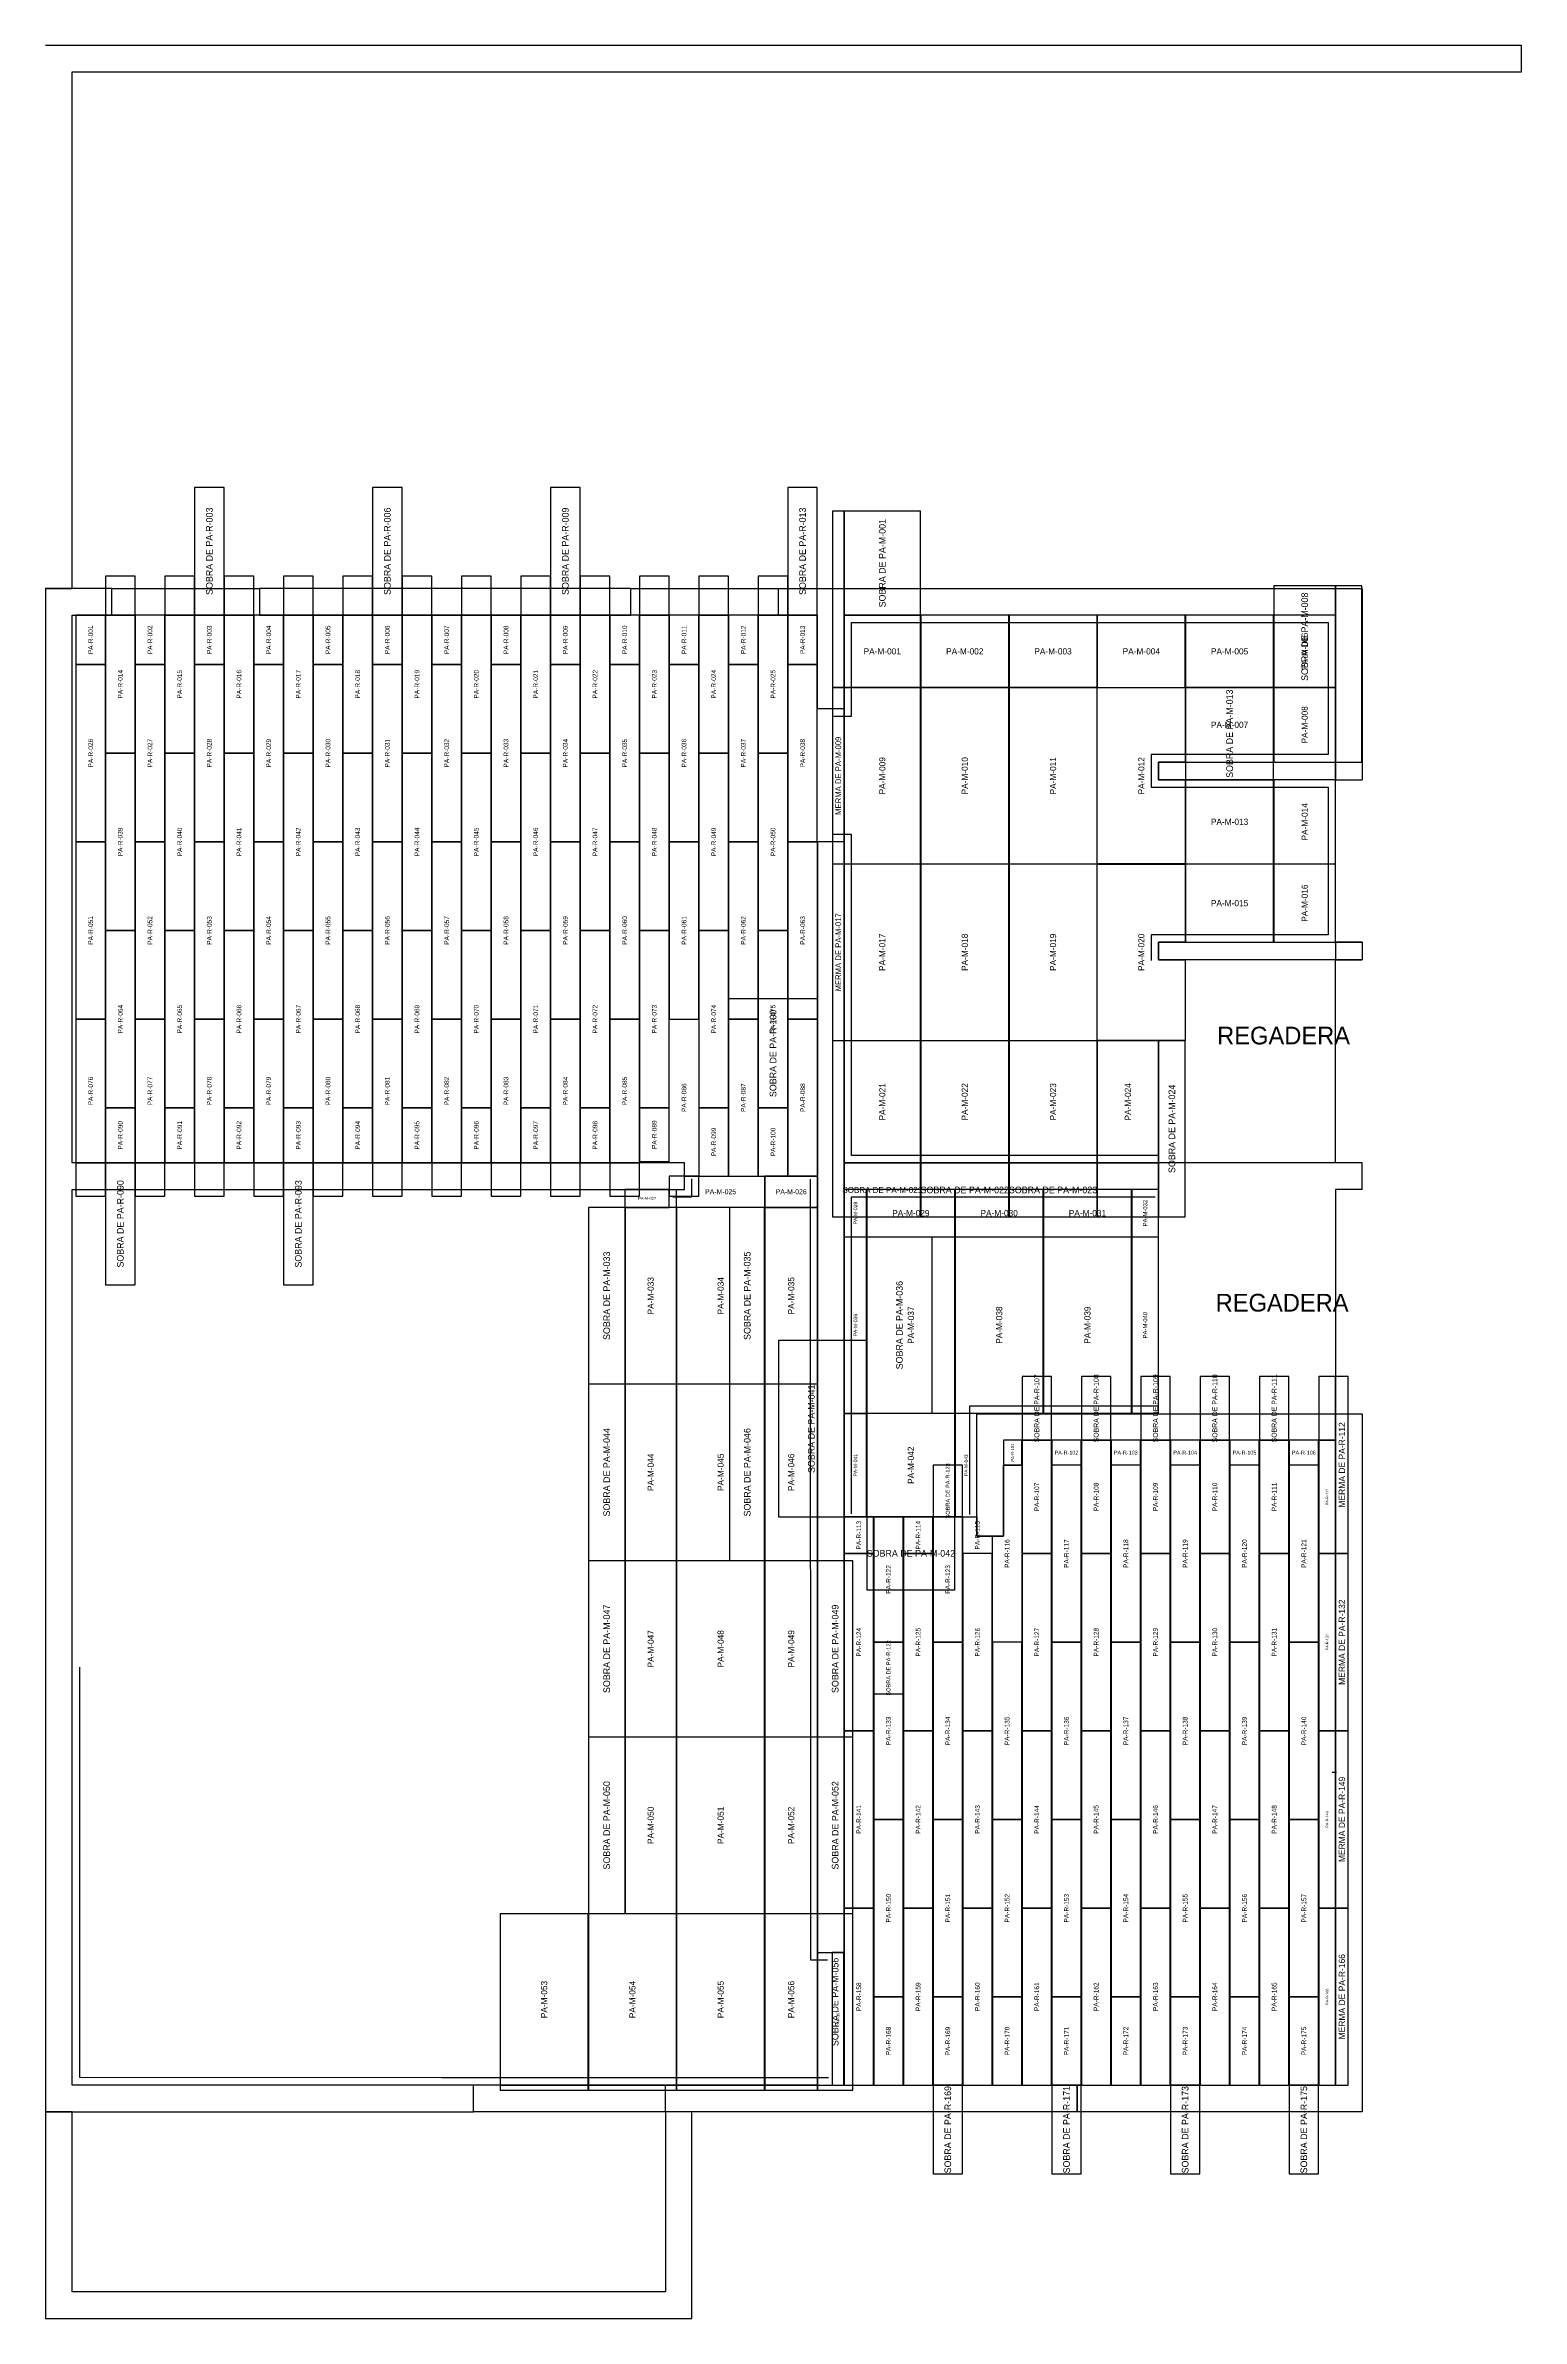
# Model space of a CAD drawing. Header units: metres. Extents: x 261.3 to 349, y -132.1 to -56.9.
# Drawn here: x 282.65 to 292.65, y -72.27 to -56.87 of the extents above; entities that cross this region are included whole.
import ezdxf
from ezdxf.enums import TextEntityAlignment as Align

# ---------------------------------------------------------------- set-up
doc = ezdxf.new("R2010")
doc.units = ezdxf.units.M
for name, color, linetype in [('ETIQUETAS', 7, 'Continuous'), ('MORET', 30, 'Continuous'), ('MORET-FALTANTES', 6, 'Continuous'), ('MUROS', 8, 'Continuous'), ('PLAN-CORTE-DESPERDICIO', 1, 'Continuous'), ('REGADERA-MALLA-MURO', 1, 'Continuous'), ('ROYAL', 4, 'Continuous'), ('ROYAL-FALTANTES', 200, 'Continuous'), ('SOBRANTE-JUNTO-AL-RECORTE', 2, 'Continuous'), ('ZOCLO', 3, 'Continuous')]:
    doc.layers.add(name, color=color, linetype=linetype)

msp = doc.modelspace()

# ---------------------------------------------------------------- linework, layer by layer
at = {"layer": 'MORET'}
for points in [[(288.062, -61.221), (288.58, -61.221), (288.58, -60.732), (288.062, -60.732)], [(288.062, -62.417), (288.58, -62.417), (288.58, -61.223), (288.062, -61.223)], [(288.582, -62.417), (289.178, -62.417), (289.178, -61.223), (288.582, -61.223)], [(289.18, -62.417), (289.776, -62.417), (289.776, -61.223), (289.18, -61.223)], [(290.374, -62.417), (289.778, -62.417), (289.778, -61.223), (290.374, -61.223), (290.374, -61.727), (290.192, -61.727), (290.192, -61.847), (290.374, -61.847)], [(290.974, -61.727), (291.392, -61.727), (291.392, -61.223), (290.974, -61.223)], [(290.376, -62.417), (290.972, -62.417), (290.972, -61.847), (290.376, -61.847)], [(288.062, -63.613), (288.58, -63.613), (288.58, -62.419), (288.062, -62.419)], [(288.582, -63.613), (289.178, -63.613), (289.178, -62.419), (288.582, -62.419)], [(289.18, -63.613), (289.776, -63.613), (289.776, -62.419), (289.18, -62.419)], [(290.374, -63.613), (289.778, -63.613), (289.778, -62.419), (290.374, -62.419), (290.374, -62.947), (290.192, -62.947), (290.192, -63.067), (290.374, -63.067)], [(288.062, -64.442), (288.58, -64.442), (288.58, -63.615), (288.062, -63.615)], [(288.582, -64.442), (289.178, -64.442), (289.178, -63.615), (288.582, -63.615)], [(289.18, -64.442), (289.776, -64.442), (289.776, -63.615), (289.18, -63.615)], [(289.778, -64.442), (290.192, -64.442), (290.192, -63.615), (289.778, -63.615)], [(286.579, -65.94), (286.926, -65.94), (286.926, -64.746), (286.579, -64.746)], [(286.928, -65.94), (287.524, -65.94), (287.524, -64.746), (286.928, -64.746)], [(287.526, -65.94), (287.882, -65.94), (287.882, -64.746), (287.526, -64.746)], [(288.062, -66.139), (288.215, -66.139), (288.215, -64.945), (288.062, -64.945)], [(288.217, -66.139), (288.813, -66.139), (288.813, -64.945), (288.217, -64.945)], [(288.815, -66.139), (289.411, -66.139), (289.411, -64.945), (288.815, -64.945)], [(289.413, -66.139), (290.009, -66.139), (290.009, -64.945), (289.413, -64.945)], [(286.579, -67.136), (286.926, -67.136), (286.926, -65.942), (286.579, -65.942)], [(286.928, -67.136), (287.524, -67.136), (287.524, -65.942), (286.928, -65.942)], [(287.526, -67.136), (287.882, -67.136), (287.882, -65.942), (287.526, -65.942)], [(288.062, -66.841), (288.215, -66.841), (288.215, -66.141), (288.062, -66.141)], [(288.217, -66.841), (288.813, -66.841), (288.813, -66.141), (288.217, -66.141)], [(286.579, -68.332), (286.926, -68.332), (286.926, -67.138), (286.579, -67.138)], [(286.928, -68.332), (287.524, -68.332), (287.524, -67.138), (286.928, -67.138)], [(287.526, -68.332), (287.882, -68.332), (287.882, -67.138), (287.526, -67.138)], [(286.579, -69.528), (286.926, -69.528), (286.926, -68.334), (286.579, -68.334)], [(286.928, -69.528), (287.524, -69.528), (287.524, -68.334), (286.928, -68.334)], [(287.526, -69.528), (287.882, -69.528), (287.882, -68.334), (287.526, -68.334)], [(285.732, -70.692), (286.328, -70.692), (286.328, -69.53), (285.732, -69.53)], [(286.33, -70.692), (286.926, -70.692), (286.926, -69.53), (286.33, -69.53)], [(286.928, -70.692), (287.524, -70.692), (287.524, -69.53), (286.928, -69.53)], [(287.526, -70.692), (287.882, -70.692), (287.882, -69.53), (287.526, -69.53)]]:
    msp.add_lwpolyline(points, close=True, dxfattribs=at)
at = {"layer": 'MORET-FALTANTES'}
for points in [[(288.582, -61.221), (289.178, -61.221), (289.178, -60.732), (288.582, -60.732)], [(289.18, -61.221), (289.776, -61.221), (289.776, -60.732), (289.18, -60.732)], [(289.778, -61.221), (290.374, -61.221), (290.374, -60.732), (289.778, -60.732)], [(290.376, -61.221), (290.972, -61.221), (290.972, -60.732), (290.376, -60.732)], [(290.974, -61.221), (291.392, -61.221), (291.392, -60.732), (290.974, -60.732)], [(290.376, -61.727), (290.972, -61.727), (290.972, -61.223), (290.376, -61.223)], [(290.974, -62.417), (291.392, -62.417), (291.392, -61.847), (290.974, -61.847)], [(290.376, -62.947), (290.972, -62.947), (290.972, -62.419), (290.376, -62.419)], [(290.974, -62.947), (291.392, -62.947), (291.392, -62.419), (290.974, -62.419)], [(286.578, -64.744), (286.878, -64.744), (286.878, -64.622), (286.578, -64.622)], [(287.524, -64.532), (287.524, -64.744), (286.928, -64.744), (286.928, -64.622), (286.982, -64.622), (286.982, -64.532)], [(287.526, -64.744), (287.882, -64.744), (287.882, -64.532), (287.526, -64.532)], [(288.062, -64.943), (288.215, -64.943), (288.215, -64.622), (288.062, -64.622)], [(288.217, -64.943), (288.813, -64.943), (288.813, -64.622), (288.217, -64.622)], [(288.815, -64.943), (289.411, -64.943), (289.411, -64.622), (288.815, -64.622)], [(289.413, -64.943), (290.009, -64.943), (290.009, -64.622), (289.413, -64.622)], [(290.011, -64.943), (290.192, -64.943), (290.192, -64.622), (290.011, -64.622)], [(290.011, -66.139), (290.192, -66.139), (290.192, -64.945), (290.011, -64.945)], [(288.815, -66.841), (288.962, -66.841), (288.962, -66.141), (288.815, -66.141)]]:
    msp.add_lwpolyline(points, close=True, dxfattribs=at)
at = {"layer": 'MUROS'}
for p, q in [((292.652, -56.872), (282.652, -56.872)), ((292.652, -57.052), (292.652, -56.872)), ((282.832, -60.552), (282.832, -57.052)), ((282.832, -57.052), (292.652, -57.052)), ((283.102, -60.552), (282.652, -60.552)), ((282.652, -60.552), (282.652, -70.872)), ((282.652, -60.552), (282.832, -60.552)), ((283.102, -60.732), (283.102, -60.552)), ((283.102, -60.732), (283.102, -60.552)), ((283.102, -60.552), (284.102, -60.552)), ((286.617, -60.552), (284.102, -60.552)), ((284.102, -60.552), (284.102, -60.732)), ((286.617, -60.732), (286.617, -60.552)), ((286.617, -60.552), (287.617, -60.552)), ((287.617, -60.732), (287.617, -60.552)), ((287.617, -60.552), (291.572, -60.552)), ((291.572, -60.552), (291.572, -61.847)), ((282.832, -64.442), (282.832, -60.732)), ((282.832, -60.732), (283.102, -60.732)), ((284.102, -60.732), (283.102, -60.732)), ((284.102, -60.732), (286.617, -60.732)), ((287.617, -60.732), (286.617, -60.732)), ((287.882, -60.732), (287.617, -60.732)), ((287.882, -61.367), (287.882, -60.732)), ((291.392, -60.732), (288.062, -60.732)), ((288.062, -60.732), (288.062, -61.367)), ((291.392, -61.847), (291.392, -60.732)), ((288.062, -61.367), (287.882, -61.367)), ((290.192, -61.847), (290.192, -61.727)), ((290.192, -61.727), (291.392, -61.727)), ((291.392, -61.727), (291.392, -61.847)), ((291.392, -61.847), (290.192, -61.847)), ((291.392, -62.947), (291.392, -61.847)), ((291.392, -61.847), (291.572, -61.847)), ((288.062, -62.267), (287.882, -62.267)), ((287.882, -62.267), (287.882, -69.792)), ((288.062, -64.442), (288.062, -62.267)), ((290.192, -63.067), (290.192, -62.947)), ((290.192, -62.947), (291.392, -62.947)), ((291.572, -62.947), (291.392, -62.947)), ((291.392, -62.947), (291.572, -62.947)), ((291.392, -62.947), (291.392, -63.067)), ((291.572, -62.947), (291.572, -63.067)), ((291.392, -63.067), (290.192, -63.067)), ((291.392, -64.442), (291.392, -63.067)), ((291.392, -63.067), (291.572, -63.067)), ((291.572, -63.067), (291.392, -63.067)), ((286.982, -64.442), (282.832, -64.442)), ((291.572, -64.442), (288.062, -64.442)), ((291.572, -64.442), (291.392, -64.442)), ((291.572, -64.622), (291.572, -64.442)), ((282.832, -70.692), (282.832, -64.622)), ((282.832, -64.622), (286.982, -64.622)), ((288.062, -69.792), (288.062, -64.622)), ((291.572, -64.622), (291.392, -64.622)), ((291.392, -64.622), (291.392, -66.142)), ((288.962, -66.972), (288.962, -66.142)), ((288.962, -66.142), (291.572, -66.142)), ((291.392, -66.142), (291.572, -66.142)), ((291.572, -66.142), (291.572, -70.872)), ((291.392, -66.322), (289.142, -66.322)), ((289.142, -66.322), (289.142, -66.972)), ((291.392, -70.692), (291.392, -66.322)), ((289.142, -66.972), (288.962, -66.972)), ((291.368, -68.57), (291.398, -68.57)), ((287.882, -69.792), (288.062, -69.792)), ((285.552, -70.692), (282.832, -70.692)), ((285.552, -70.872), (285.552, -70.692)), ((286.852, -70.692), (285.552, -70.692)), ((286.852, -70.872), (286.852, -70.692)), ((286.852, -70.692), (287.882, -70.692)), ((287.882, -70.692), (288.062, -70.692)), ((288.062, -70.692), (289.642, -70.692)), ((289.642, -70.872), (289.642, -70.692)), ((289.642, -70.692), (291.392, -70.692)), ((289.642, -70.692), (289.642, -70.872)), ((291.392, -70.692), (291.392, -70.692)), ((282.652, -70.872), (285.552, -70.872)), ((282.832, -70.872), (282.652, -70.872)), ((282.652, -70.872), (282.652, -72.272)), ((282.832, -72.092), (282.832, -70.872)), ((286.852, -70.872), (285.552, -70.872)), ((289.642, -70.872), (286.852, -70.872)), ((286.852, -70.872), (286.852, -72.092)), ((287.032, -72.272), (287.032, -70.872)), ((291.392, -70.872), (289.642, -70.872)), ((289.642, -70.872), (289.642, -70.872)), ((291.572, -70.872), (291.392, -70.872)), ((286.852, -72.092), (282.832, -72.092)), ((282.652, -72.272), (287.032, -72.272))]:
    msp.add_line(p, q, dxfattribs=at)
at = {"layer": 'PLAN-CORTE-DESPERDICIO'}
for points in [[(287.984, -61.221), (288.062, -61.221), (288.062, -60.027), (287.984, -60.027)], [(287.984, -62.417), (288.062, -62.417), (288.062, -61.223), (287.984, -61.223)], [(287.984, -63.613), (288.062, -63.613), (288.062, -62.419), (287.984, -62.419)], [(287.984, -64.809), (288.062, -64.809), (288.062, -63.615), (287.984, -63.615)], [(291.392, -67.089), (291.478, -67.089), (291.478, -65.889), (291.392, -65.889)], [(291.392, -68.29), (291.478, -68.29), (291.478, -67.09), (291.392, -67.09)], [(291.392, -69.491), (291.478, -69.491), (291.478, -68.291), (291.392, -68.291)], [(291.392, -70.692), (291.478, -70.692), (291.478, -69.492), (291.392, -69.492)], [(285.732, -70.724), (286.328, -70.724), (286.328, -70.692), (285.732, -70.692)], [(286.33, -70.724), (286.926, -70.724), (286.926, -70.692), (286.33, -70.692)], [(286.928, -70.724), (287.524, -70.724), (287.524, -70.692), (286.928, -70.692)], [(287.526, -70.724), (287.882, -70.724), (287.882, -70.692), (287.526, -70.692)]]:
    msp.add_lwpolyline(points, close=True, dxfattribs=at)
at = {"layer": 'ROYAL'}
for points in [[(283.059, -61.667), (283.259, -61.667), (283.259, -60.732), (283.059, -60.732)], [(283.461, -61.667), (283.661, -61.667), (283.661, -60.732), (283.461, -60.732)], [(283.662, -61.066), (283.862, -61.066), (283.862, -60.732), (283.662, -60.732)], [(283.863, -61.667), (284.063, -61.667), (284.063, -60.732), (283.863, -60.732)], [(284.265, -61.667), (284.465, -61.667), (284.465, -60.732), (284.265, -60.732)], [(284.667, -61.667), (284.867, -61.667), (284.867, -60.732), (284.667, -60.732)], [(284.868, -61.066), (285.068, -61.066), (285.068, -60.732), (284.868, -60.732)], [(285.069, -61.667), (285.269, -61.667), (285.269, -60.732), (285.069, -60.732)], [(285.471, -61.667), (285.671, -61.667), (285.671, -60.732), (285.471, -60.732)], [(285.873, -61.667), (286.073, -61.667), (286.073, -60.732), (285.873, -60.732)], [(286.074, -61.066), (286.274, -61.066), (286.274, -60.732), (286.074, -60.732)], [(286.275, -61.667), (286.475, -61.667), (286.475, -60.732), (286.275, -60.732)], [(286.677, -61.667), (286.877, -61.667), (286.877, -60.732), (286.677, -60.732)], [(287.079, -61.667), (287.279, -61.667), (287.279, -60.732), (287.079, -60.732)], [(287.481, -61.667), (287.681, -61.667), (287.681, -60.732), (287.481, -60.732)], [(287.682, -61.066), (287.88, -61.066), (287.88, -60.732), (287.682, -60.732)], [(282.858, -62.267), (283.058, -62.267), (283.058, -61.067), (282.858, -61.067)], [(283.26, -62.267), (283.46, -62.267), (283.46, -61.067), (283.26, -61.067)], [(283.662, -62.267), (283.862, -62.267), (283.862, -61.067), (283.662, -61.067)], [(284.064, -62.267), (284.264, -62.267), (284.264, -61.067), (284.064, -61.067)], [(284.466, -62.267), (284.666, -62.267), (284.666, -61.067), (284.466, -61.067)], [(284.868, -62.267), (285.068, -62.267), (285.068, -61.067), (284.868, -61.067)], [(285.27, -62.267), (285.47, -62.267), (285.47, -61.067), (285.27, -61.067)], [(285.672, -62.267), (285.872, -62.267), (285.872, -61.067), (285.672, -61.067)], [(286.074, -62.267), (286.274, -62.267), (286.274, -61.067), (286.074, -61.067)], [(286.476, -62.267), (286.676, -62.267), (286.676, -61.067), (286.476, -61.067)], [(286.878, -62.267), (287.078, -62.267), (287.078, -61.067), (286.878, -61.067)], [(287.28, -62.267), (287.48, -62.267), (287.48, -61.067), (287.28, -61.067)], [(287.682, -62.267), (287.88, -62.267), (287.88, -61.067), (287.682, -61.067)], [(283.059, -62.868), (283.259, -62.868), (283.259, -61.668), (283.059, -61.668)], [(283.461, -62.868), (283.661, -62.868), (283.661, -61.668), (283.461, -61.668)], [(283.863, -62.868), (284.063, -62.868), (284.063, -61.668), (283.863, -61.668)], [(284.265, -62.868), (284.465, -62.868), (284.465, -61.668), (284.265, -61.668)], [(284.667, -62.868), (284.867, -62.868), (284.867, -61.668), (284.667, -61.668)], [(285.069, -62.868), (285.269, -62.868), (285.269, -61.668), (285.069, -61.668)], [(285.471, -62.868), (285.671, -62.868), (285.671, -61.668), (285.471, -61.668)], [(285.873, -62.868), (286.073, -62.868), (286.073, -61.668), (285.873, -61.668)], [(286.275, -62.868), (286.475, -62.868), (286.475, -61.668), (286.275, -61.668)], [(286.677, -62.868), (286.877, -62.868), (286.877, -61.668), (286.677, -61.668)], [(287.079, -62.868), (287.279, -62.868), (287.279, -61.668), (287.079, -61.668)], [(287.481, -62.868), (287.681, -62.868), (287.681, -61.668), (287.481, -61.668)], [(282.858, -63.468), (283.058, -63.468), (283.058, -62.268), (282.858, -62.268)], [(283.26, -63.468), (283.46, -63.468), (283.46, -62.268), (283.26, -62.268)], [(283.662, -63.468), (283.862, -63.468), (283.862, -62.268), (283.662, -62.268)], [(284.064, -63.468), (284.264, -63.468), (284.264, -62.268), (284.064, -62.268)], [(284.466, -63.468), (284.666, -63.468), (284.666, -62.268), (284.466, -62.268)], [(284.868, -63.468), (285.068, -63.468), (285.068, -62.268), (284.868, -62.268)], [(285.27, -63.468), (285.47, -63.468), (285.47, -62.268), (285.27, -62.268)], [(285.672, -63.468), (285.872, -63.468), (285.872, -62.268), (285.672, -62.268)], [(286.074, -63.468), (286.274, -63.468), (286.274, -62.268), (286.074, -62.268)], [(286.476, -63.468), (286.676, -63.468), (286.676, -62.268), (286.476, -62.268)], [(286.878, -63.468), (287.078, -63.468), (287.078, -62.268), (286.878, -62.268)], [(287.28, -63.468), (287.48, -63.468), (287.48, -62.268), (287.28, -62.268)], [(287.682, -63.468), (287.882, -63.468), (287.882, -62.268), (287.682, -62.268)], [(283.059, -64.069), (283.259, -64.069), (283.259, -62.869), (283.059, -62.869)], [(283.461, -64.069), (283.661, -64.069), (283.661, -62.869), (283.461, -62.869)], [(283.863, -64.069), (284.063, -64.069), (284.063, -62.869), (283.863, -62.869)], [(284.265, -64.069), (284.465, -64.069), (284.465, -62.869), (284.265, -62.869)], [(284.667, -64.069), (284.867, -64.069), (284.867, -62.869), (284.667, -62.869)], [(285.069, -64.069), (285.269, -64.069), (285.269, -62.869), (285.069, -62.869)], [(285.471, -64.069), (285.671, -64.069), (285.671, -62.869), (285.471, -62.869)], [(285.873, -64.069), (286.073, -64.069), (286.073, -62.869), (285.873, -62.869)], [(286.275, -64.069), (286.475, -64.069), (286.475, -62.869), (286.275, -62.869)], [(286.677, -64.069), (286.877, -64.069), (286.877, -62.869), (286.677, -62.869)], [(287.079, -64.069), (287.279, -64.069), (287.279, -62.869), (287.079, -62.869)], [(287.481, -64.069), (287.681, -64.069), (287.681, -62.869), (287.481, -62.869)], [(282.858, -64.442), (283.058, -64.442), (283.058, -63.469), (282.858, -63.469)], [(283.26, -64.442), (283.46, -64.442), (283.46, -63.469), (283.26, -63.469)], [(283.662, -64.442), (283.862, -64.442), (283.862, -63.469), (283.662, -63.469)], [(284.064, -64.442), (284.264, -64.442), (284.264, -63.469), (284.064, -63.469)], [(284.466, -64.442), (284.666, -64.442), (284.666, -63.469), (284.466, -63.469)], [(284.868, -64.442), (285.068, -64.442), (285.068, -63.469), (284.868, -63.469)], [(285.27, -64.442), (285.47, -64.442), (285.47, -63.469), (285.27, -63.469)], [(285.672, -64.442), (285.872, -64.442), (285.872, -63.469), (285.672, -63.469)], [(286.074, -64.442), (286.274, -64.442), (286.274, -63.469), (286.074, -63.469)], [(286.476, -64.442), (286.676, -64.442), (286.676, -63.469), (286.476, -63.469)], [(286.878, -63.469), (287.078, -63.469), (287.078, -64.532), (286.982, -64.532), (286.982, -64.442), (286.878, -64.442)], [(287.28, -64.532), (287.48, -64.532), (287.48, -63.469), (287.28, -63.469)], [(287.682, -64.532), (287.882, -64.532), (287.882, -63.469), (287.682, -63.469)], [(283.059, -64.442), (283.259, -64.442), (283.259, -64.07), (283.059, -64.07)], [(284.265, -64.442), (284.465, -64.442), (284.465, -64.07), (284.265, -64.07)], [(287.481, -64.532), (287.681, -64.532), (287.681, -64.07), (287.481, -64.07)], [(289.268, -67.089), (289.468, -67.089), (289.468, -66.322), (289.268, -66.322)], [(289.67, -67.089), (289.87, -67.089), (289.87, -66.322), (289.67, -66.322)], [(290.072, -67.089), (290.272, -67.089), (290.272, -66.322), (290.072, -66.322)], [(290.474, -67.089), (290.674, -67.089), (290.674, -66.322), (290.474, -66.322)], [(290.876, -67.089), (291.076, -67.089), (291.076, -66.322), (290.876, -66.322)], [(291.278, -67.089), (291.392, -67.089), (291.392, -66.322), (291.278, -66.322)], [(289.267, -66.49), (289.267, -67.69), (289.067, -67.69), (289.067, -66.972), (289.142, -66.972), (289.142, -66.49)], [(289.469, -67.69), (289.669, -67.69), (289.669, -66.49), (289.469, -66.49)], [(289.871, -67.69), (290.071, -67.69), (290.071, -66.49), (289.871, -66.49)], [(290.273, -67.69), (290.473, -67.69), (290.473, -66.49), (290.273, -66.49)], [(290.675, -67.69), (290.875, -67.69), (290.875, -66.49), (290.675, -66.49)], [(291.077, -67.69), (291.277, -67.69), (291.277, -66.49), (291.077, -66.49)], [(288.263, -67.69), (288.463, -67.69), (288.463, -66.841), (288.263, -66.841)], [(288.665, -67.69), (288.865, -67.69), (288.865, -66.841), (288.665, -66.841)], [(288.062, -68.29), (288.262, -68.29), (288.262, -67.09), (288.062, -67.09)], [(288.464, -68.29), (288.664, -68.29), (288.664, -67.09), (288.464, -67.09)], [(288.866, -68.29), (289.066, -68.29), (289.066, -67.09), (288.866, -67.09)], [(289.268, -68.29), (289.468, -68.29), (289.468, -67.09), (289.268, -67.09)], [(289.67, -68.29), (289.87, -68.29), (289.87, -67.09), (289.67, -67.09)], [(290.072, -68.29), (290.272, -68.29), (290.272, -67.09), (290.072, -67.09)], [(290.474, -68.29), (290.674, -68.29), (290.674, -67.09), (290.474, -67.09)], [(290.876, -68.29), (291.076, -68.29), (291.076, -67.09), (290.876, -67.09)], [(291.278, -68.29), (291.392, -68.29), (291.392, -67.09), (291.278, -67.09)], [(288.263, -68.891), (288.463, -68.891), (288.463, -67.691), (288.263, -67.691)], [(288.665, -68.891), (288.865, -68.891), (288.865, -67.691), (288.665, -67.691)], [(289.067, -68.891), (289.267, -68.891), (289.267, -67.691), (289.067, -67.691)], [(289.469, -68.891), (289.669, -68.891), (289.669, -67.691), (289.469, -67.691)], [(289.871, -68.891), (290.071, -68.891), (290.071, -67.691), (289.871, -67.691)], [(290.273, -68.891), (290.473, -68.891), (290.473, -67.691), (290.273, -67.691)], [(290.675, -68.891), (290.875, -68.891), (290.875, -67.691), (290.675, -67.691)], [(291.077, -68.891), (291.277, -68.891), (291.277, -67.691), (291.077, -67.691)], [(288.062, -69.491), (288.262, -69.491), (288.262, -68.291), (288.062, -68.291)], [(288.464, -69.491), (288.664, -69.491), (288.664, -68.291), (288.464, -68.291)], [(288.866, -69.491), (289.066, -69.491), (289.066, -68.291), (288.866, -68.291)], [(289.268, -69.491), (289.468, -69.491), (289.468, -68.291), (289.268, -68.291)], [(289.67, -69.491), (289.87, -69.491), (289.87, -68.291), (289.67, -68.291)], [(290.072, -69.491), (290.272, -69.491), (290.272, -68.291), (290.072, -68.291)], [(290.474, -69.491), (290.674, -69.491), (290.674, -68.291), (290.474, -68.291)], [(290.876, -69.491), (291.076, -69.491), (291.076, -68.291), (290.876, -68.291)], [(291.278, -69.491), (291.392, -69.491), (291.392, -68.291), (291.278, -68.291)], [(288.263, -70.092), (288.463, -70.092), (288.463, -68.892), (288.263, -68.892)], [(288.665, -70.092), (288.865, -70.092), (288.865, -68.892), (288.665, -68.892)], [(289.067, -70.092), (289.267, -70.092), (289.267, -68.892), (289.067, -68.892)], [(289.469, -70.092), (289.669, -70.092), (289.669, -68.892), (289.469, -68.892)], [(289.871, -70.092), (290.071, -70.092), (290.071, -68.892), (289.871, -68.892)], [(290.273, -70.092), (290.473, -70.092), (290.473, -68.892), (290.273, -68.892)], [(290.675, -70.092), (290.875, -70.092), (290.875, -68.892), (290.675, -68.892)], [(291.077, -70.092), (291.277, -70.092), (291.277, -68.892), (291.077, -68.892)], [(288.062, -70.692), (288.262, -70.692), (288.262, -69.492), (288.062, -69.492)], [(288.464, -70.692), (288.664, -70.692), (288.664, -69.492), (288.464, -69.492)], [(288.866, -70.692), (289.066, -70.692), (289.066, -69.492), (288.866, -69.492)], [(289.268, -70.692), (289.468, -70.692), (289.468, -69.492), (289.268, -69.492)], [(289.67, -70.692), (289.87, -70.692), (289.87, -69.492), (289.67, -69.492)], [(290.072, -70.692), (290.272, -70.692), (290.272, -69.492), (290.072, -69.492)], [(290.474, -70.692), (290.674, -70.692), (290.674, -69.492), (290.474, -69.492)], [(290.876, -70.692), (291.076, -70.692), (291.076, -69.492), (290.876, -69.492)], [(291.278, -70.692), (291.392, -70.692), (291.392, -69.492), (291.278, -69.492)], [(288.665, -70.692), (288.865, -70.692), (288.865, -70.093), (288.665, -70.093)], [(289.469, -70.692), (289.669, -70.692), (289.669, -70.093), (289.469, -70.093)], [(290.273, -70.692), (290.473, -70.692), (290.473, -70.093), (290.273, -70.093)], [(291.077, -70.692), (291.277, -70.692), (291.277, -70.093), (291.077, -70.093)]]:
    msp.add_lwpolyline(points, close=True, dxfattribs=at)
at = {"layer": 'ROYAL-FALTANTES'}
for points in [[(282.858, -61.066), (283.058, -61.066), (283.058, -60.732), (282.858, -60.732)], [(283.26, -61.066), (283.46, -61.066), (283.46, -60.732), (283.26, -60.732)], [(284.064, -61.066), (284.264, -61.066), (284.264, -60.732), (284.064, -60.732)], [(284.466, -61.066), (284.666, -61.066), (284.666, -60.732), (284.466, -60.732)], [(285.27, -61.066), (285.47, -61.066), (285.47, -60.732), (285.27, -60.732)], [(285.672, -61.066), (285.872, -61.066), (285.872, -60.732), (285.672, -60.732)], [(286.476, -61.066), (286.676, -61.066), (286.676, -60.732), (286.476, -60.732)], [(286.878, -61.066), (287.078, -61.066), (287.078, -60.732), (286.878, -60.732)], [(287.28, -61.066), (287.48, -61.066), (287.48, -60.732), (287.28, -60.732)], [(283.461, -64.442), (283.661, -64.442), (283.661, -64.07), (283.461, -64.07)], [(283.863, -64.442), (284.063, -64.442), (284.063, -64.07), (283.863, -64.07)], [(284.667, -64.442), (284.867, -64.442), (284.867, -64.07), (284.667, -64.07)], [(285.069, -64.442), (285.269, -64.442), (285.269, -64.07), (285.069, -64.07)], [(285.471, -64.442), (285.671, -64.442), (285.671, -64.07), (285.471, -64.07)], [(285.873, -64.442), (286.073, -64.442), (286.073, -64.07), (285.873, -64.07)], [(286.275, -64.442), (286.475, -64.442), (286.475, -64.07), (286.275, -64.07)], [(286.677, -64.434), (286.877, -64.434), (286.877, -64.07), (286.677, -64.07)], [(287.079, -64.532), (287.279, -64.532), (287.279, -64.07), (287.079, -64.07)], [(289.142, -66.489), (289.267, -66.489), (289.267, -66.322), (289.142, -66.322)], [(289.469, -66.489), (289.669, -66.489), (289.669, -66.322), (289.469, -66.322)], [(289.871, -66.489), (290.071, -66.489), (290.071, -66.322), (289.871, -66.322)], [(290.273, -66.489), (290.473, -66.489), (290.473, -66.322), (290.273, -66.322)], [(290.675, -66.489), (290.875, -66.489), (290.875, -66.322), (290.675, -66.322)], [(291.077, -66.489), (291.277, -66.489), (291.277, -66.322), (291.077, -66.322)], [(288.062, -67.089), (288.262, -67.089), (288.262, -66.841), (288.062, -66.841)], [(288.464, -67.089), (288.664, -67.089), (288.664, -66.841), (288.464, -66.841)], [(289.066, -67.089), (288.866, -67.089), (288.866, -66.841), (288.962, -66.841), (288.962, -66.972), (289.066, -66.972)], [(287.982, -70.692), (288.061, -70.692), (288.061, -69.792), (287.982, -69.792)], [(288.263, -70.692), (288.463, -70.692), (288.463, -70.093), (288.263, -70.093)], [(289.067, -70.692), (289.267, -70.692), (289.267, -70.093), (289.067, -70.093)], [(289.871, -70.692), (290.071, -70.692), (290.071, -70.093), (289.871, -70.093)], [(290.675, -70.692), (290.875, -70.692), (290.875, -70.093), (290.675, -70.093)]]:
    msp.add_lwpolyline(points, close=True, dxfattribs=at)
at = {"layer": 'SOBRANTE-JUNTO-AL-RECORTE'}
for points in [[(283.662, -60.732), (283.862, -60.732), (283.862, -59.866), (283.662, -59.866)], [(284.868, -60.732), (285.068, -60.732), (285.068, -59.866), (284.868, -59.866)], [(286.074, -60.732), (286.274, -60.732), (286.274, -59.866), (286.074, -59.866)], [(287.682, -60.732), (287.88, -60.732), (287.88, -59.866), (287.682, -59.866)], [(288.062, -60.732), (288.58, -60.732), (288.58, -60.027), (288.062, -60.027)], [(283.059, -60.732), (283.259, -60.732), (283.259, -60.467), (283.059, -60.467)], [(283.461, -60.732), (283.661, -60.732), (283.661, -60.467), (283.461, -60.467)], [(283.863, -60.732), (284.063, -60.732), (284.063, -60.467), (283.863, -60.467)], [(284.265, -60.732), (284.465, -60.732), (284.465, -60.467), (284.265, -60.467)], [(284.667, -60.732), (284.867, -60.732), (284.867, -60.467), (284.667, -60.467)], [(285.069, -60.732), (285.269, -60.732), (285.269, -60.467), (285.069, -60.467)], [(285.471, -60.732), (285.671, -60.732), (285.671, -60.467), (285.471, -60.467)], [(285.873, -60.732), (286.073, -60.732), (286.073, -60.467), (285.873, -60.467)], [(286.275, -60.732), (286.475, -60.732), (286.475, -60.467), (286.275, -60.467)], [(286.677, -60.732), (286.877, -60.732), (286.877, -60.467), (286.677, -60.467)], [(287.079, -60.732), (287.279, -60.732), (287.279, -60.467), (287.079, -60.467)], [(287.481, -60.732), (287.681, -60.732), (287.681, -60.467), (287.481, -60.467)], [(290.974, -61.223), (291.392, -61.223), (291.392, -60.533), (290.974, -60.533)], [(291.392, -61.727), (291.57, -61.727), (291.57, -60.533), (291.392, -60.533)], [(290.376, -61.847), (290.972, -61.847), (290.972, -61.223), (290.376, -61.223)], [(287.28, -63.469), (287.48, -63.469), (287.48, -63.332), (287.28, -63.332)], [(287.481, -64.07), (287.681, -64.07), (287.681, -63.332), (287.481, -63.332)], [(287.682, -63.469), (287.882, -63.469), (287.882, -63.332), (287.682, -63.332)], [(290.192, -64.809), (290.374, -64.809), (290.374, -63.615), (290.192, -63.615)], [(282.858, -64.669), (283.058, -64.669), (283.058, -64.442), (282.858, -64.442)], [(283.059, -65.27), (283.259, -65.27), (283.259, -64.442), (283.059, -64.442)], [(283.26, -64.669), (283.46, -64.669), (283.46, -64.442), (283.26, -64.442)], [(283.662, -64.669), (283.862, -64.669), (283.862, -64.442), (283.662, -64.442)], [(284.064, -64.669), (284.264, -64.669), (284.264, -64.442), (284.064, -64.442)], [(284.265, -65.27), (284.465, -65.27), (284.465, -64.442), (284.265, -64.442)], [(284.466, -64.669), (284.666, -64.669), (284.666, -64.442), (284.466, -64.442)], [(284.868, -64.669), (285.068, -64.669), (285.068, -64.442), (284.868, -64.442)], [(285.27, -64.669), (285.47, -64.669), (285.47, -64.442), (285.27, -64.442)], [(285.672, -64.669), (285.872, -64.669), (285.872, -64.442), (285.672, -64.442)], [(286.074, -64.669), (286.274, -64.669), (286.274, -64.442), (286.074, -64.442)], [(286.476, -64.669), (286.676, -64.669), (286.676, -64.442), (286.476, -64.442)], [(288.062, -64.809), (288.58, -64.809), (288.58, -64.442), (288.062, -64.442)], [(288.582, -64.809), (289.178, -64.809), (289.178, -64.442), (288.582, -64.442)], [(289.18, -64.809), (289.776, -64.809), (289.776, -64.442), (289.18, -64.442)], [(289.778, -64.809), (290.192, -64.809), (290.192, -64.442), (289.778, -64.442)], [(286.878, -64.669), (287.078, -64.669), (287.078, -64.532), (286.878, -64.532)], [(286.33, -65.94), (286.579, -65.94), (286.579, -64.746), (286.33, -64.746)], [(287.286, -65.94), (287.526, -65.94), (287.526, -64.746), (287.286, -64.746)], [(288.215, -66.139), (288.658, -66.139), (288.658, -64.945), (288.215, -64.945)], [(287.619, -66.841), (288.062, -66.841), (288.062, -65.647), (287.619, -65.647)], [(288.062, -66.141), (288.215, -66.141), (288.215, -65.647), (288.062, -65.647)], [(289.268, -66.322), (289.468, -66.322), (289.468, -65.889), (289.268, -65.889)], [(289.67, -66.322), (289.87, -66.322), (289.87, -65.889), (289.67, -65.889)], [(290.072, -66.322), (290.272, -66.322), (290.272, -65.889), (290.072, -65.889)], [(290.474, -66.322), (290.674, -66.322), (290.674, -65.889), (290.474, -65.889)], [(290.876, -66.322), (291.076, -66.322), (291.076, -65.889), (290.876, -65.889)], [(291.278, -66.322), (291.392, -66.322), (291.392, -65.889), (291.278, -65.889)], [(286.33, -67.136), (286.579, -67.136), (286.579, -65.942), (286.33, -65.942)], [(287.286, -67.136), (287.526, -67.136), (287.526, -65.942), (287.286, -65.942)], [(288.665, -66.841), (288.865, -66.841), (288.865, -66.49), (288.665, -66.49)], [(288.217, -67.335), (288.813, -67.335), (288.813, -66.841), (288.217, -66.841)], [(286.33, -68.332), (286.579, -68.332), (286.579, -67.138), (286.33, -67.138)], [(287.882, -68.332), (288.122, -68.332), (288.122, -67.138), (287.882, -67.138)], [(288.263, -68.041), (288.463, -68.041), (288.463, -67.69), (288.263, -67.69)], [(286.33, -69.528), (286.579, -69.528), (286.579, -68.334), (286.33, -68.334)], [(287.882, -69.528), (288.122, -69.528), (288.122, -68.334), (287.882, -68.334)], [(287.882, -70.724), (288.122, -70.724), (288.122, -69.53), (287.882, -69.53)], [(288.665, -71.293), (288.865, -71.293), (288.865, -70.692), (288.665, -70.692)], [(289.469, -71.293), (289.669, -71.293), (289.669, -70.692), (289.469, -70.692)], [(290.273, -71.293), (290.473, -71.293), (290.473, -70.692), (290.273, -70.692)], [(291.077, -71.293), (291.277, -71.293), (291.277, -70.692), (291.077, -70.692)]]:
    msp.add_lwpolyline(points, close=True, dxfattribs=at)
at = {"layer": 'ZOCLO'}
for p, q in [((288.112, -61.417), (288.112, -60.782)), ((288.112, -60.782), (291.342, -60.782)), ((291.342, -60.782), (291.342, -61.677)), ((287.992, -61.417), (288.112, -61.417)), ((291.342, -61.677), (290.142, -61.677)), ((290.142, -61.677), (290.142, -61.897)), ((290.142, -61.897), (291.342, -61.897)), ((291.342, -61.897), (291.342, -62.897)), ((288.112, -62.217), (287.991, -62.217)), ((288.112, -64.392), (288.112, -62.217)), ((291.342, -62.897), (290.142, -62.897)), ((290.142, -62.897), (290.142, -63.072)), ((290.192, -64.392), (288.112, -64.392)), ((286.902, -64.672), (286.902, -64.672)), ((286.902, -64.672), (287.032, -64.672)), ((287.032, -64.672), (287.032, -64.551)), ((287.833, -64.552), (287.834, -69.842)), ((288.113, -66.821), (288.112, -64.672)), ((288.112, -64.672), (290.17, -64.672)), ((290.192, -66.092), (288.912, -66.092)), ((288.912, -66.092), (288.912, -66.824)), ((282.884, -70.64), (282.884, -67.86)), ((287.834, -69.842), (287.949, -69.842)), ((285.335, -70.642), (282.884, -70.64)), ((285.552, -70.642), (285.335, -70.642)), ((286.852, -70.642), (285.552, -70.642)), ((287.956, -70.642), (286.852, -70.642))]:
    msp.add_line(p, q, dxfattribs=at)

# ---------------------------------------------------------------- texts
at = {"layer": 'ETIQUETAS'}
for s, height, p in [('PA-R-001', 0.032, (282.958, -60.899)), ('PA-R-002', 0.032, (283.36, -60.899)), ('PA-R-003', 0.032, (283.762, -60.899)), ('PA-R-004', 0.032, (284.164, -60.899)), ('PA-R-005', 0.032, (284.566, -60.899)), ('PA-R-006', 0.032, (284.968, -60.899)), ('PA-R-007', 0.032, (285.37, -60.899)), ('PA-R-008', 0.032, (285.772, -60.899)), ('PA-R-009', 0.032, (286.174, -60.899)), ('PA-R-010', 0.032, (286.576, -60.899)), ('PA-R-011', 0.032, (286.978, -60.899)), ('PA-R-012', 0.032, (287.38, -60.899)), ('PA-R-013', 0.0317, (287.781, -60.899)), ('PA-M-006', 0.042, (291.183, -60.977)), ('PA-R-014', 0.032, (283.159, -61.2)), ('PA-R-015', 0.032, (283.561, -61.2)), ('PA-R-016', 0.032, (283.963, -61.2)), ('PA-R-017', 0.032, (284.365, -61.2)), ('PA-R-018', 0.032, (284.767, -61.2)), ('PA-R-019', 0.032, (285.169, -61.2)), ('PA-R-020', 0.032, (285.571, -61.2)), ('PA-R-021', 0.032, (285.973, -61.2)), ('PA-R-022', 0.032, (286.375, -61.2)), ('PA-R-023', 0.032, (286.777, -61.2)), ('PA-R-024', 0.032, (287.179, -61.2)), ('PA-R-025', 0.032, (287.581, -61.2)), ('PA-M-008', 0.042, (291.183, -61.475)), ('PA-R-026', 0.032, (282.958, -61.667)), ('PA-R-027', 0.032, (283.36, -61.667)), ('PA-R-028', 0.032, (283.762, -61.667)), ('PA-R-029', 0.032, (284.164, -61.667)), ('PA-R-030', 0.032, (284.566, -61.667)), ('PA-R-031', 0.032, (284.968, -61.667)), ('PA-R-032', 0.032, (285.37, -61.667)), ('PA-R-033', 0.032, (285.772, -61.667)), ('PA-R-034', 0.032, (286.174, -61.667)), ('PA-R-035', 0.032, (286.576, -61.667)), ('PA-R-036', 0.032, (286.978, -61.667)), ('PA-R-037', 0.032, (287.38, -61.667)), ('PA-R-038', 0.0317, (287.781, -61.667)), ('PA-M-009', 0.042, (288.321, -61.82)), ('PA-M-010', 0.042, (288.88, -61.82)), ('PA-M-011', 0.042, (289.478, -61.82)), ('PA-M-012', 0.042, (290.076, -61.82)), ('PA-M-014', 0.042, (291.183, -62.132)), ('PA-R-039', 0.032, (283.159, -62.268)), ('PA-R-040', 0.032, (283.561, -62.268)), ('PA-R-041', 0.032, (283.963, -62.268)), ('PA-R-042', 0.032, (284.365, -62.268)), ('PA-R-043', 0.032, (284.767, -62.268)), ('PA-R-044', 0.032, (285.169, -62.268)), ('PA-R-045', 0.032, (285.571, -62.268)), ('PA-R-046', 0.032, (285.973, -62.268)), ('PA-R-047', 0.032, (286.375, -62.268)), ('PA-R-048', 0.032, (286.777, -62.268)), ('PA-R-049', 0.032, (287.179, -62.268)), ('PA-R-050', 0.032, (287.581, -62.268)), ('PA-M-016', 0.042, (291.183, -62.683)), ('PA-R-051', 0.032, (282.958, -62.868)), ('PA-R-052', 0.032, (283.36, -62.868)), ('PA-R-053', 0.032, (283.762, -62.868)), ('PA-R-054', 0.032, (284.164, -62.868)), ('PA-R-055', 0.032, (284.566, -62.868)), ('PA-R-056', 0.032, (284.968, -62.868)), ('PA-R-057', 0.032, (285.37, -62.868)), ('PA-R-058', 0.032, (285.772, -62.868)), ('PA-R-059', 0.032, (286.174, -62.868)), ('PA-R-060', 0.032, (286.576, -62.868)), ('PA-R-061', 0.032, (286.978, -62.868)), ('PA-R-062', 0.032, (287.38, -62.868)), ('PA-R-063', 0.032, (287.782, -62.868)), ('PA-M-017', 0.042, (288.321, -63.016)), ('PA-M-018', 0.042, (288.88, -63.016)), ('PA-M-019', 0.042, (289.478, -63.016)), ('PA-M-020', 0.042, (290.076, -63.016)), ('PA-R-064', 0.032, (283.159, -63.469)), ('PA-R-065', 0.032, (283.561, -63.469)), ('PA-R-066', 0.032, (283.963, -63.469)), ('PA-R-067', 0.032, (284.365, -63.469)), ('PA-R-068', 0.032, (284.767, -63.469)), ('PA-R-069', 0.032, (285.169, -63.469)), ('PA-R-070', 0.032, (285.571, -63.469)), ('PA-R-071', 0.032, (285.973, -63.469)), ('PA-R-072', 0.032, (286.375, -63.469)), ('PA-R-073', 0.032, (286.777, -63.469)), ('PA-R-074', 0.032, (287.179, -63.469)), ('PA-R-075', 0.032, (287.581, -63.469)), ('PA-R-076', 0.032, (282.958, -63.956)), ('PA-R-077', 0.032, (283.36, -63.956)), ('PA-R-078', 0.032, (283.762, -63.956)), ('PA-R-079', 0.032, (284.164, -63.956)), ('PA-R-080', 0.032, (284.566, -63.956)), ('PA-R-081', 0.032, (284.968, -63.956)), ('PA-R-082', 0.032, (285.37, -63.956)), ('PA-R-083', 0.032, (285.772, -63.956)), ('PA-R-084', 0.032, (286.174, -63.956)), ('PA-R-085', 0.032, (286.576, -63.956)), ('PA-R-086', 0.032, (286.978, -64.001)), ('PA-R-087', 0.032, (287.38, -64.001)), ('PA-R-088', 0.032, (287.782, -64.001)), ('PA-M-021', 0.042, (288.321, -64.029)), ('PA-M-022', 0.042, (288.88, -64.029)), ('PA-M-023', 0.042, (289.478, -64.029)), ('PA-M-024', 0.042, (289.985, -64.029)), ('PA-R-090', 0.032, (283.159, -64.256)), ('PA-R-091', 0.032, (283.561, -64.256)), ('PA-R-092', 0.032, (283.963, -64.256)), ('PA-R-093', 0.032, (284.365, -64.256)), ('PA-R-094', 0.032, (284.767, -64.256)), ('PA-R-095', 0.032, (285.169, -64.256)), ('PA-R-096', 0.032, (285.571, -64.256)), ('PA-R-097', 0.032, (285.973, -64.256)), ('PA-R-098', 0.032, (286.375, -64.256)), ('PA-R-089', 0.032, (286.777, -64.252)), ('PA-R-099', 0.032, (287.179, -64.301)), ('PA-R-100', 0.032, (287.581, -64.301)), ('PA-M-028', 0.0246, (288.139, -64.783)), ('PA-M-032', 0.0289, (290.102, -64.783)), ('PA-M-033', 0.042, (286.752, -65.343)), ('PA-M-034', 0.042, (287.226, -65.343)), ('PA-M-035', 0.042, (287.704, -65.343)), ('PA-M-037', 0.042, (288.515, -65.542)), ('PA-M-038', 0.042, (289.113, -65.542)), ('PA-M-039', 0.042, (289.711, -65.542)), ('PA-M-036', 0.0246, (288.139, -65.542)), ('PA-M-040', 0.0289, (290.102, -65.542)), ('PA-M-042', 0.042, (288.515, -66.491)), ('PA-R-101', 0.02, (289.204, -66.406)), ('PA-M-044', 0.042, (286.752, -66.539)), ('PA-M-045', 0.042, (287.226, -66.539)), ('PA-M-046', 0.042, (287.704, -66.539)), ('PA-M-041', 0.0246, (288.139, -66.491)), ('PA-M-043', 0.0234, (288.889, -66.491)), ('PA-R-107', 0.032, (289.368, -66.706)), ('PA-R-108', 0.032, (289.77, -66.706)), ('PA-R-109', 0.032, (290.172, -66.706)), ('PA-R-110', 0.032, (290.574, -66.706)), ('PA-R-111', 0.032, (290.976, -66.706)), ('PA-R-112', 0.0182, (291.335, -66.706)), ('PA-R-113', 0.032, (288.162, -66.965)), ('PA-R-114', 0.032, (288.564, -66.965)), ('PA-R-115', 0.032, (288.966, -66.965)), ('PA-R-116', 0.032, (289.167, -67.09)), ('PA-R-117', 0.032, (289.569, -67.09)), ('PA-R-118', 0.032, (289.971, -67.09)), ('PA-R-119', 0.032, (290.373, -67.09)), ('PA-R-120', 0.032, (290.775, -67.09)), ('PA-R-121', 0.032, (291.177, -67.09)), ('PA-R-122', 0.032, (288.363, -67.265)), ('PA-R-123', 0.032, (288.765, -67.265)), ('PA-R-124', 0.032, (288.162, -67.69)), ('PA-R-125', 0.032, (288.564, -67.69)), ('PA-R-126', 0.032, (288.966, -67.69)), ('PA-R-127', 0.032, (289.368, -67.69)), ('PA-R-128', 0.032, (289.77, -67.69)), ('PA-R-129', 0.032, (290.172, -67.69)), ('PA-R-130', 0.032, (290.574, -67.69)), ('PA-R-131', 0.032, (290.976, -67.69)), ('PA-M-047', 0.042, (286.752, -67.735)), ('PA-M-048', 0.042, (287.226, -67.735)), ('PA-M-049', 0.042, (287.704, -67.735)), ('PA-R-132', 0.0182, (291.335, -67.69)), ('PA-R-133', 0.032, (288.363, -68.291)), ('PA-R-134', 0.032, (288.765, -68.291)), ('PA-R-135', 0.032, (289.167, -68.291)), ('PA-R-136', 0.032, (289.569, -68.291)), ('PA-R-137', 0.032, (289.971, -68.291)), ('PA-R-138', 0.032, (290.373, -68.291)), ('PA-R-139', 0.032, (290.775, -68.291)), ('PA-R-140', 0.032, (291.177, -68.291)), ('PA-M-050', 0.042, (286.752, -68.931)), ('PA-M-051', 0.042, (287.226, -68.931)), ('PA-M-052', 0.042, (287.704, -68.931)), ('PA-R-141', 0.032, (288.162, -68.891)), ('PA-R-142', 0.032, (288.564, -68.891)), ('PA-R-143', 0.032, (288.966, -68.891)), ('PA-R-144', 0.032, (289.368, -68.891)), ('PA-R-145', 0.032, (289.77, -68.891)), ('PA-R-146', 0.032, (290.172, -68.891)), ('PA-R-147', 0.032, (290.574, -68.891)), ('PA-R-148', 0.032, (290.976, -68.891)), ('PA-R-149', 0.0182, (291.335, -68.891)), ('PA-R-150', 0.032, (288.363, -69.492)), ('PA-R-151', 0.032, (288.765, -69.492)), ('PA-R-152', 0.032, (289.167, -69.492)), ('PA-R-153', 0.032, (289.569, -69.492)), ('PA-R-154', 0.032, (289.971, -69.492)), ('PA-R-155', 0.032, (290.373, -69.492)), ('PA-R-156', 0.032, (290.775, -69.492)), ('PA-R-157', 0.032, (291.177, -69.492)), ('PA-M-053', 0.042, (286.03, -70.111)), ('PA-M-054', 0.042, (286.628, -70.111)), ('PA-M-055', 0.042, (287.226, -70.111)), ('PA-M-056', 0.042, (287.704, -70.111)), ('PA-R-158', 0.032, (288.162, -70.092)), ('PA-R-159', 0.032, (288.564, -70.092)), ('PA-R-160', 0.032, (288.966, -70.092)), ('PA-R-161', 0.032, (289.368, -70.092)), ('PA-R-162', 0.032, (289.77, -70.092)), ('PA-R-163', 0.032, (290.172, -70.092)), ('PA-R-164', 0.032, (290.574, -70.092)), ('PA-R-165', 0.032, (290.976, -70.092)), ('PA-R-166', 0.0182, (291.335, -70.092)), ('PA-R-167', 0.018, (288.021, -70.242)), ('PA-R-168', 0.032, (288.363, -70.392)), ('PA-R-169', 0.032, (288.765, -70.392)), ('PA-R-170', 0.032, (289.167, -70.392)), ('PA-R-171', 0.032, (289.569, -70.392)), ('PA-R-172', 0.032, (289.971, -70.392)), ('PA-R-173', 0.032, (290.373, -70.392)), ('PA-R-174', 0.032, (290.775, -70.392)), ('PA-R-175', 0.032, (291.177, -70.392))]:
    msp.add_text(s, height=height, rotation=90, dxfattribs=at).set_placement(p, align=Align.MIDDLE_CENTER)
for s, height, p in [('PA-M-001', 0.042, (288.321, -60.977)), ('PA-M-002', 0.042, (288.88, -60.977)), ('PA-M-003', 0.042, (289.478, -60.977)), ('PA-M-004', 0.042, (290.076, -60.977)), ('PA-M-005', 0.042, (290.674, -60.977)), ('PA-M-007', 0.042, (290.674, -61.475)), ('PA-M-013', 0.042, (290.674, -62.132)), ('PA-M-015', 0.042, (290.674, -62.683)), ('PA-M-027', 0.0195, (286.728, -64.683)), ('PA-M-025', 0.0339, (287.226, -64.638)), ('PA-M-026', 0.0339, (287.704, -64.638)), ('PA-M-029', 0.042, (288.515, -64.783)), ('PA-M-030', 0.042, (289.113, -64.783)), ('PA-M-031', 0.042, (289.711, -64.783)), ('PA-R-102', 0.0266, (289.569, -66.406)), ('PA-R-103', 0.0266, (289.971, -66.406)), ('PA-R-104', 0.0266, (290.373, -66.406)), ('PA-R-105', 0.0266, (290.775, -66.406)), ('PA-R-106', 0.0266, (291.177, -66.406))]:
    msp.add_text(s, height=height, dxfattribs=at).set_placement(p, align=Align.MIDDLE_CENTER)
at = {"layer": 'PLAN-CORTE-DESPERDICIO'}
for s, height, p in [('MERMA DE PA-M-009', 0.039, (288.023, -61.82)), ('MERMA DE PA-M-017', 0.039, (288.023, -63.016)), ('MERMA DE PA-R-112', 0.043, (291.435, -66.489)), ('MERMA DE PA-R-132', 0.043, (291.435, -67.69)), ('MERMA DE PA-R-149', 0.043, (291.435, -68.891)), ('MERMA DE PA-R-166', 0.043, (291.435, -70.092))]:
    msp.add_text(s, height=height, rotation=90, dxfattribs=at).set_placement(p, align=Align.MIDDLE_CENTER)
at = {"layer": 'REGADERA-MALLA-MURO'}
for p in [(291.04, -63.58), (291.03, -65.39)]:
    msp.add_text('REGADERA', height=0.12, dxfattribs=at).set_placement(p, align=Align.MIDDLE_CENTER)
at = {"layer": 'SOBRANTE-JUNTO-AL-RECORTE'}
for s, height, p in [('SOBRA DE PA-R-003', 0.045, (283.762, -60.299)), ('SOBRA DE PA-R-006', 0.045, (284.968, -60.299)), ('SOBRA DE PA-R-009', 0.045, (286.174, -60.299)), ('SOBRA DE PA-R-013', 0.045, (287.781, -60.299)), ('SOBRA DE PA-M-001', 0.045, (288.321, -60.38)), ('SOBRA DE PA-M-008', 0.045, (291.183, -60.878)), ('SOBRA DE PA-M-013', 0.045, (290.674, -61.535)), ('SOBRA DE PA-R-100', 0.045, (287.581, -63.701)), ('SOBRA DE PA-M-024', 0.045, (290.283, -64.212)), ('SOBRA DE PA-R-090', 0.045, (283.159, -64.856)), ('SOBRA DE PA-R-093', 0.045, (284.365, -64.856)), ('SOBRA DE PA-M-033', 0.045, (286.454, -65.343)), ('SOBRA DE PA-M-035', 0.045, (287.406, -65.343)), ('SOBRA DE PA-M-036', 0.045, (288.437, -65.542)), ('SOBRA DE PA-R-107', 0.03396, (289.368, -66.106)), ('SOBRA DE PA-R-108', 0.03396, (289.77, -66.106)), ('SOBRA DE PA-R-109', 0.03396, (290.172, -66.106)), ('SOBRA DE PA-R-110', 0.03396, (290.574, -66.106)), ('SOBRA DE PA-R-111', 0.03396, (290.976, -66.106)), ('SOBRA DE PA-M-041', 0.045, (287.841, -66.244)), ('SOBRA DE PA-M-044', 0.045, (286.454, -66.539)), ('SOBRA DE PA-M-046', 0.045, (287.406, -66.539)), ('SOBRA DE PA-R-123', 0.02752, (288.765, -66.665)), ('SOBRA DE PA-M-047', 0.045, (286.454, -67.735)), ('SOBRA DE PA-M-049', 0.045, (288.002, -67.735)), ('SOBRA DE PA-R-122', 0.02752, (288.363, -67.865)), ('SOBRA DE PA-M-050', 0.045, (286.454, -68.931)), ('SOBRA DE PA-M-052', 0.045, (288.002, -68.931)), ('SOBRA DE PA-M-056', 0.045, (288.002, -70.127)), ('SOBRA DE PA-R-169', 0.045, (288.765, -70.993)), ('SOBRA DE PA-R-171', 0.045, (289.569, -70.993)), ('SOBRA DE PA-R-173', 0.045, (290.373, -70.993)), ('SOBRA DE PA-R-175', 0.045, (291.177, -70.993))]:
    msp.add_text(s, height=height, rotation=90, dxfattribs=at).set_placement(p, align=Align.MIDDLE_CENTER)
for s, height, p in [('SOBRA DE PA-M-021', 0.04063, (288.321, -64.626)), ('SOBRA DE PA-M-022', 0.045, (288.88, -64.626)), ('SOBRA DE PA-M-023', 0.045, (289.478, -64.626)), ('SOBRA DE PA-M-042', 0.045, (288.515, -67.088))]:
    msp.add_text(s, height=height, dxfattribs=at).set_placement(p, align=Align.MIDDLE_CENTER)

doc.saveas('drawing.dxf')
